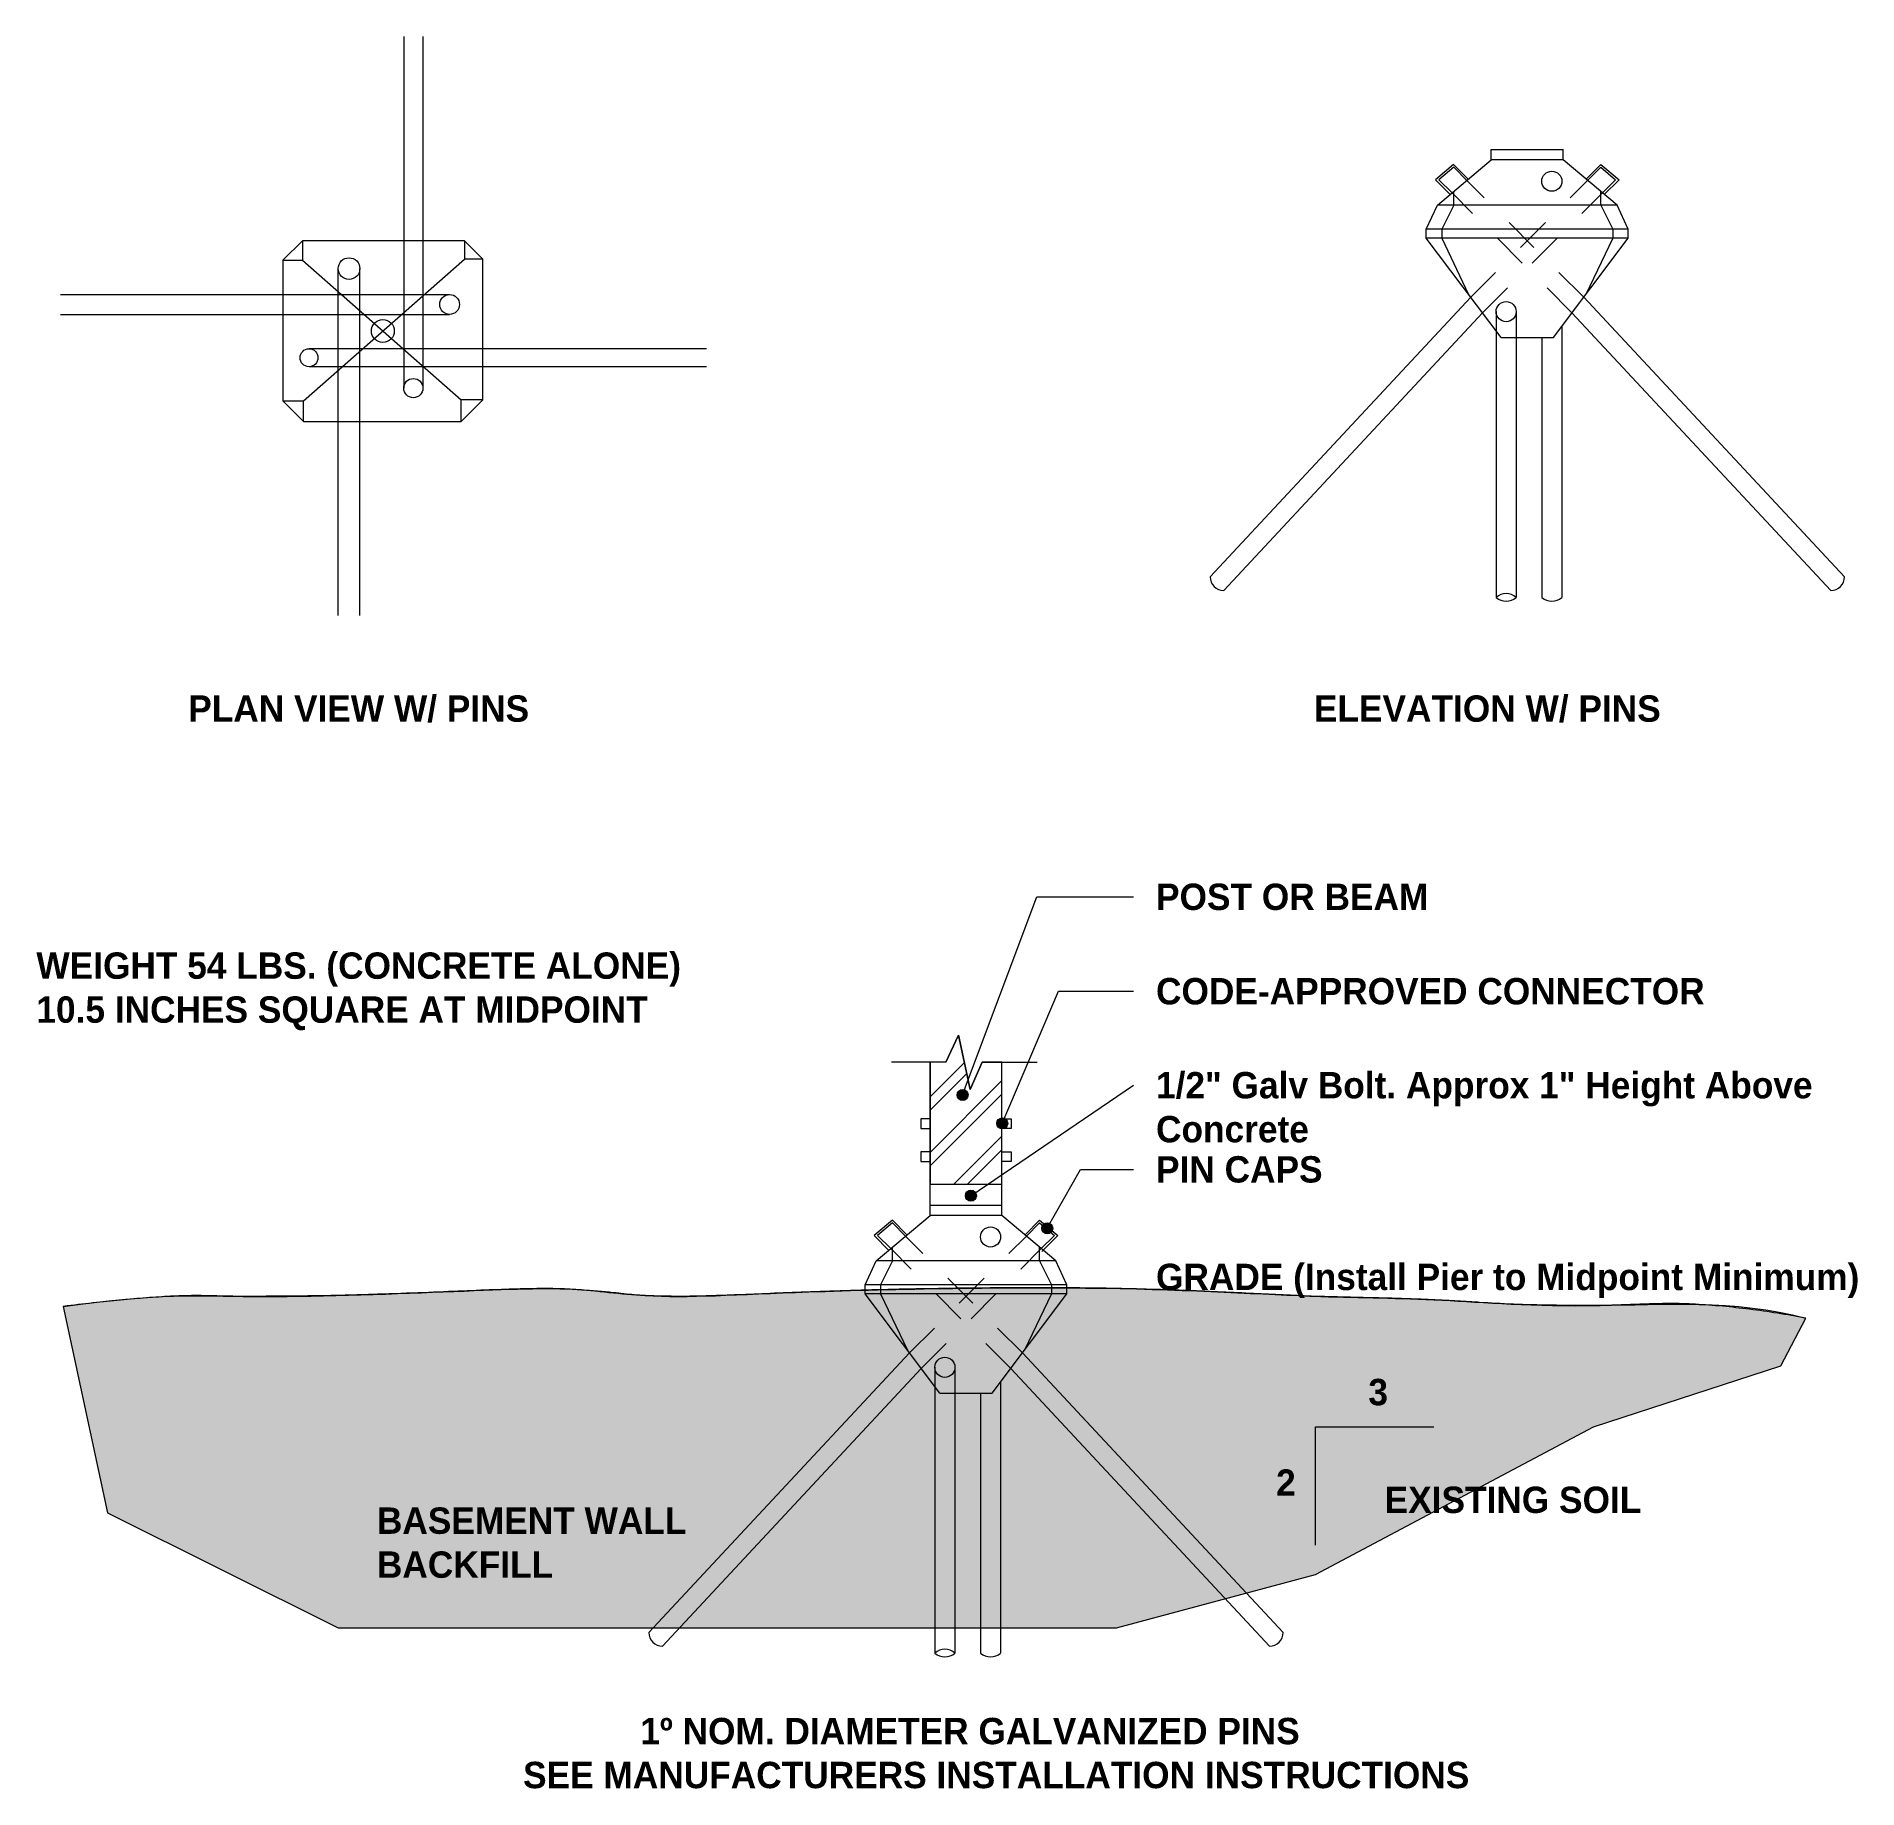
# Model space of a CAD drawing. Header units: inches. Extents: x -16566 to 235, y -92 to 81.
# Drawn here: x 74.29 to 80.77, y 74.94 to 81.17 of the extents above; entities that cross this region are included whole.
import ezdxf

# ---------------------------------------------------------------- set-up
doc = ezdxf.new("R2010")
doc.units = ezdxf.units.IN
doc.header["$MEASUREMENT"] = 0
doc.linetypes.add('Dash 1_8_', pattern=[0.25, 0.125, -0.125])
for name, color, linetype, lineweight in [('A-DETL', 90, 'Continuous', 9), ('A-DETL-GENF', 92, 'Continuous', 9), ('A-DETL-THIN', 151, 'Continuous', 9), ('G-ANNO-TEXT', 231, 'Continuous', 9)]:
    doc.layers.add(name, color=color, linetype=linetype, lineweight=lineweight)
doc.styles.add('Century Gothic_B', font='', dxfattribs={"height": 0.09375})
doc.styles.get('Century Gothic_B').set_extended_font_data('Century Gothic', bold=True)

msp = doc.modelspace()

# ---------------------------------------------------------------- texts
at = {"layer": 'G-ANNO-TEXT', "color": 147, "lineweight": 20, "char_height": 0.09375, "attachment_point": 1, "style": 'Century Gothic_B'}
for s, insert, width in [('PLAN VIEW W/ PINS', (74.83302, 78.82678), 1.4802812), ('ELEVATION W/ PINS', (78.83489, 78.82678), 1.4865937), ('POST OR BEAM', (78.27351, 78.15776), 1.1425625), ('WEIGHT 54 LBS. (CONCRETE ALONE)', (74.29322, 77.9131), 2.7301562), ('CODE-APPROVED CONNECTOR', (78.27351, 77.82211), 2.4271562), ('10.5 INCHES SQUARE AT MIDPOINT', (74.29322, 77.75685), 2.638625), ('1/2" Galv Bolt. Approx 1" Height Above ', (78.27351, 77.48804), 3.0836562), ('Concrete', (78.27351, 77.33179), 0.7385625), ('PIN CAPS', (78.27351, 77.18889), 0.7227812), ('GRADE (Install Pier to Midpoint Minimum)', (78.27351, 76.80659), 3.1720312), ('\\fCentury Gothic|b1|i0|c0|p34|;3', (79.0284, 76.39736), 0.07575), ('\\fCentury Gothic|b1|i0|c0|p34|;2', (78.70043, 76.07546), 0.07575), ('EXISTING SOIL', (79.08628, 76.01428), 1.0699687), ('BASEMENT WALL', (75.50377, 75.9402), 1.249875), ('BACKFILL', (75.50377, 75.78395), 0.7006875), ('1º NOM. DIAMETER GALVANIZED PINS', (76.44005, 75.19231), 2.8690312), ('SEE MANUFACTURERS INSTALLATION INSTRUCTIONS', (76.02338, 75.03606), 3.8821875)]:
    msp.add_mtext(s, dxfattribs=dict(at, insert=insert, width=width))

# ---------------------------------------------------------------- hatches: boundary and pattern name
at = {"layer": 'A-DETL-GENF'}
h = msp.add_hatch(dxfattribs=at)
h.set_pattern_fill('FP_1', style=0, pattern_type=2)
h.set_pattern_definition([(45, (57.28915, 0), (-0.09899495, 0.09899495), []), (45, (57.28915, 0.15), (-0.09899495, 0.09899495), [])])
h.paths.add_polyline_path([(77.72566, 77.089), (77.72566, 77.52244), (77.65578, 77.52244), (77.61265, 77.42587), (77.57133, 77.61896), (77.5264, 77.52244), (77.47021, 77.52244), (77.47021, 77.089), (77.68769, 77.089)], flags=0)
h = msp.add_hatch(dxfattribs=at)
h.set_pattern_fill('FP_3', style=0, pattern_type=2)
h.set_pattern_definition([(0, (57.28915, 0), (0.16, 0.04), [0.013, -0.107, 0.013, -0.107, -0.64]), (0, (57.28915, 0), (0.16, 0.04), [-0.24, 0.013, -0.227, 0.013, -0.107, -0.28]), (0, (57.28915, 0), (0.16, 0.04), [-0.6, 0.013, -0.067, 0.013, -0.187]), (120, (57.34915, 0.02), (-0.114641016, 0.118564065), [0.013, -0.107, 0.013, -0.107, -0.64]), (120, (57.34915, 0.02), (-0.114641016, 0.118564065), [-0.24, 0.013, -0.227, 0.013, -0.107, -0.28]), (120, (57.34915, 0.02), (-0.114641016, 0.118564065), [-0.6, 0.013, -0.067, 0.013, -0.187]), (240, (57.36915, 0.1), (-0.045358984, -0.158564065), [0.013, -0.107, 0.013, -0.107, -0.64]), (240, (57.36915, 0.1), (-0.045358984, -0.158564065), [-0.24, 0.013, -0.227, 0.013, -0.107, -0.28]), (240, (57.36915, 0.1), (-0.045358984, -0.158564065), [-0.6, 0.013, -0.067, 0.013, -0.187])])
h.paths.add_polyline_path([(78.13351, 75.51241), (78.84065, 75.70188), (79.82859, 76.22718), (80.49434, 76.4435), (80.58319, 76.61335), (80.38371, 76.64464), (80.19194, 76.66247), (80.00526, 76.66287), (79.83154, 76.65775), (79.67946, 76.65912), (79.54393, 76.66268), (79.42397, 76.66891), (79.31585, 76.67551), (79.21641, 76.68001), (79.12286, 76.68345), (78.94196, 76.68776), (78.84867, 76.69077), (78.7511, 76.6945), (78.41696, 76.7098), (78.28909, 76.71448), (78.15068, 76.71807), (78.00322, 76.72043), (77.84597, 76.72112), (77.68393, 76.72045), (77.52054, 76.71853), (77.35983, 76.71556), (77.20604, 76.71167), (77.06197, 76.70714), (76.71086, 76.69311), (76.616, 76.69072), (76.52936, 76.69105), (76.44876, 76.69394), (76.3726, 76.70058), (76.29756, 76.70805), (76.22108, 76.71406), (76.1394, 76.71792), (76.04935, 76.71765), (75.94659, 76.71484), (75.52688, 76.69863), (75.35992, 76.69372), (75.19842, 76.69134), (75.04354, 76.69034), (74.91067, 76.69256), (74.76971, 76.69071), (74.59258, 76.67729), (74.38864, 76.6548), (74.54559, 75.9214), (75.36599, 75.51241), (77.68769, 75.51241)], flags=0)
at = {"layer": 'G-ANNO-TEXT', "lineweight": 20}
h = msp.add_hatch(color=147, dxfattribs=at)
edge = h.paths.add_edge_path(flags=0)
edge.add_arc((77.58577, 77.40644), 0.01953, 0, 360)
h = msp.add_hatch(color=147, dxfattribs=at)
edge = h.paths.add_edge_path(flags=0)
edge.add_arc((77.72673, 77.30527), 0.01953, 0, 360)
h = msp.add_hatch(color=147, dxfattribs=at)
edge = h.paths.add_edge_path(flags=0)
edge.add_arc((77.61531, 77.04846), 0.01953, 0, 360)
h = msp.add_hatch(color=147, dxfattribs=at)
edge = h.paths.add_edge_path(flags=0)
edge.add_arc((77.88687, 76.9324), 0.01953, 0, 360)

# ---------------------------------------------------------------- linework, layer by layer
at = {"layer": 'A-DETL', "linetype": 'Dash 1_8_'}
for p, q in [((79.75213, 80.18657), (79.32572, 80.61297)), ((79.79391, 80.24202), (79.37859, 80.65734)), ((79.39247, 80.24202), (79.80779, 80.65734)), ((79.43426, 80.18657), (79.86066, 80.61297)), ((77.75687, 76.43405), (77.33047, 76.86045)), ((77.79865, 76.48949), (77.38334, 76.90481)), ((77.39722, 76.48949), (77.81254, 76.90481)), ((77.439, 76.43405), (77.8654, 76.86045))]:
    msp.add_line(p, q, dxfattribs=at)
at = {"layer": 'A-DETL'}
for p, q in [((77.5264, 77.52244), (77.57133, 77.61896)), ((77.57133, 77.61896), (77.61265, 77.42587)), ((77.5264, 77.52244), (77.33337, 77.52244)), ((77.61265, 77.42587), (77.65578, 77.52244)), ((77.65578, 77.52244), (77.85062, 77.52244))]:
    msp.add_line(p, q, dxfattribs=at)
at = {"layer": 'A-DETL-THIN'}
for p, q in [((75.59911, 81.16908), (75.59911, 79.91908)), ((75.66736, 81.16908), (75.66736, 79.91908)), ((79.46546, 80.76683), (79.72092, 80.76683)), ((79.46546, 80.73023), (79.46546, 80.76683)), ((79.72092, 80.73023), (79.72092, 80.76683)), ((79.33143, 80.71377), (79.26663, 80.6594)), ((79.27395, 80.56953), (79.46546, 80.73023)), ((79.33173, 80.7042), (79.27886, 80.65984)), ((79.38323, 80.66198), (79.33143, 80.71377)), ((79.37859, 80.65734), (79.33173, 80.7042)), ((79.72092, 80.73023), (79.46546, 80.73023)), ((79.91243, 80.56953), (79.72092, 80.73023)), ((79.80315, 80.66198), (79.85495, 80.71377)), ((79.80779, 80.65734), (79.85465, 80.7042)), ((79.85465, 80.7042), (79.90752, 80.65984)), ((79.85495, 80.71377), (79.91976, 80.6594)), ((79.26663, 80.6594), (79.31938, 80.60664)), ((79.32572, 80.61297), (79.27886, 80.65984)), ((79.33173, 80.56953), (79.33173, 80.61801)), ((79.85465, 80.56953), (79.85465, 80.61801)), ((79.86066, 80.61297), (79.90752, 80.65984)), ((79.91976, 80.6594), (79.867, 80.60664)), ((79.23428, 80.48445), (79.27395, 80.56953)), ((79.91243, 80.56953), (79.27395, 80.56953)), ((79.33173, 80.56953), (79.28931, 80.48445)), ((79.85465, 80.56953), (79.89707, 80.48445)), ((79.95211, 80.48445), (79.91243, 80.56953)), ((79.95211, 80.48445), (79.23428, 80.48445)), ((79.23428, 80.45196), (79.23428, 80.48445)), ((79.28931, 80.48445), (79.28931, 80.45196)), ((79.89707, 80.48445), (79.89707, 80.45196)), ((79.95211, 80.45196), (79.95211, 80.48445)), ((75.23915, 80.44297), (75.16941, 80.37324)), ((75.81509, 80.44297), (75.23915, 80.44297)), ((75.23915, 80.44297), (75.23915, 80.37324)), ((75.88045, 80.37761), (75.81509, 80.44297)), ((75.81509, 80.44297), (75.81509, 80.37761)), ((79.95211, 80.45196), (79.23428, 80.45196)), ((79.50006, 80.09925), (79.23428, 80.45196)), ((79.28931, 80.45196), (79.38473, 80.2523)), ((79.68632, 80.09925), (79.95211, 80.45196)), ((79.89707, 80.45196), (79.80165, 80.2523)), ((75.16941, 80.37324), (75.16941, 79.87324)), ((75.16941, 80.37324), (75.23915, 80.37324)), ((75.23915, 80.37324), (75.80295, 79.87761)), ((75.24254, 79.87324), (75.81509, 80.37761)), ((75.88045, 80.37761), (75.81509, 80.37761)), ((75.88045, 79.87761), (75.88045, 80.37761)), ((75.36599, 79.11108), (75.36599, 80.34363)), ((75.44315, 79.11108), (75.44315, 80.34363)), ((74.37902, 80.25159), (75.76219, 80.25159)), ((78.46563, 79.2481), (79.39247, 80.24202)), ((80.72075, 79.2481), (79.79391, 80.24202)), ((74.37902, 80.18106), (75.76219, 80.18106)), ((78.51401, 79.19973), (79.43426, 80.18657)), ((79.48251, 80.19083), (79.48251, 79.17521)), ((79.55394, 80.19083), (79.55394, 79.17521)), ((80.67237, 79.19973), (79.75213, 80.18657)), ((79.50006, 80.09925), (79.68632, 80.09925)), ((79.64491, 80.09925), (79.64491, 79.17521)), ((79.71634, 80.13908), (79.71634, 79.17521)), ((76.67526, 80.0588), (75.26238, 80.0588)), ((76.67526, 79.99509), (75.26238, 79.99509)), ((75.16941, 79.87324), (75.24254, 79.80011)), ((75.16941, 79.87324), (75.24254, 79.87324)), ((75.24254, 79.80011), (75.24254, 79.87324)), ((75.80295, 79.80011), (75.88045, 79.87761)), ((75.88045, 79.87761), (75.80295, 79.87761)), ((75.80295, 79.80011), (75.80295, 79.87761)), ((75.24254, 79.80011), (75.80295, 79.80011)), ((77.57133, 77.61896), (77.5264, 77.52244)), ((77.61265, 77.42587), (77.57133, 77.61896)), ((77.5264, 77.52244), (77.47021, 77.52244)), ((77.47021, 77.52244), (77.47021, 77.089)), ((77.47021, 77.01431), (77.47021, 77.52244)), ((77.65578, 77.52244), (77.61265, 77.42587)), ((77.72566, 77.52244), (77.65578, 77.52244)), ((77.72566, 77.089), (77.72566, 77.52244)), ((77.72566, 77.01431), (77.72566, 77.52244)), ((77.47021, 77.32193), (77.43757, 77.32193)), ((77.43757, 77.32193), (77.43757, 77.28772)), ((77.72566, 77.32193), (77.7583, 77.32193)), ((77.7583, 77.32193), (77.7583, 77.28772)), ((77.43757, 77.28772), (77.47021, 77.28772)), ((77.7583, 77.28772), (77.72566, 77.28772)), ((77.47021, 77.20442), (77.43757, 77.20442)), ((77.43757, 77.20442), (77.43757, 77.17021)), ((77.72566, 77.20442), (77.7583, 77.20442)), ((77.7583, 77.20442), (77.7583, 77.17021)), ((77.43757, 77.17021), (77.47021, 77.17021)), ((77.7583, 77.17021), (77.72566, 77.17021)), ((77.47021, 77.089), (77.72566, 77.089)), ((77.47021, 77.089), (77.72566, 77.089)), ((77.47021, 77.01431), (77.72566, 77.01431)), ((77.47021, 76.9777), (77.47021, 77.01431)), ((77.72566, 76.9777), (77.72566, 77.01431)), ((77.33618, 76.96125), (77.27137, 76.90687)), ((77.2787, 76.81701), (77.47021, 76.9777)), ((77.33647, 76.95167), (77.28361, 76.90731)), ((77.38798, 76.90945), (77.33618, 76.96125)), ((77.38334, 76.90481), (77.33647, 76.95167)), ((77.72566, 76.9777), (77.47021, 76.9777)), ((77.91718, 76.81701), (77.72566, 76.9777)), ((77.8079, 76.90945), (77.8597, 76.96125)), ((77.81254, 76.90481), (77.8594, 76.95167)), ((77.8594, 76.95167), (77.91227, 76.90731)), ((77.8597, 76.96125), (77.9245, 76.90687)), ((77.27137, 76.90687), (77.32413, 76.85411)), ((77.33047, 76.86045), (77.28361, 76.90731)), ((77.33647, 76.81701), (77.33647, 76.86549)), ((77.8594, 76.81701), (77.8594, 76.86549)), ((77.8654, 76.86045), (77.91227, 76.90731)), ((77.9245, 76.90687), (77.86742, 76.84979)), ((77.23902, 76.73192), (77.2787, 76.81701)), ((77.91718, 76.81701), (77.2787, 76.81701)), ((77.33647, 76.81701), (77.29406, 76.73192)), ((77.8594, 76.81701), (77.90182, 76.73192)), ((77.95685, 76.73192), (77.91718, 76.81701)), ((77.95685, 76.73192), (77.23902, 76.73192)), ((77.23902, 76.69943), (77.23902, 76.73192)), ((77.29406, 76.73192), (77.29406, 76.69943)), ((77.90182, 76.73192), (77.90182, 76.69943)), ((77.95685, 76.69943), (77.95685, 76.73192)), ((74.38864, 76.6548), (74.54559, 75.9214)), ((77.95685, 76.69943), (77.23902, 76.69943)), ((77.50481, 76.34672), (77.23902, 76.69943)), ((77.29406, 76.69943), (77.38948, 76.49977)), ((77.69107, 76.34672), (77.95685, 76.69943)), ((77.90182, 76.69943), (77.8064, 76.49977)), ((80.49434, 76.4435), (80.58319, 76.61335)), ((76.47038, 75.49558), (77.39722, 76.48949)), ((78.7255, 75.49558), (77.79865, 76.48949)), ((76.51875, 75.4472), (77.439, 76.43405)), ((77.48725, 76.43831), (77.48725, 75.42268)), ((77.55868, 76.43831), (77.55868, 75.42268)), ((78.67712, 75.4472), (77.75687, 76.43405)), ((79.82859, 76.22718), (80.49434, 76.4435)), ((77.50481, 76.34672), (77.69107, 76.34672)), ((77.64965, 76.34672), (77.64965, 75.42268)), ((77.72108, 76.38656), (77.72108, 75.42268)), ((78.84065, 75.70188), (79.82859, 76.22718)), ((78.84065, 75.80617), (78.84065, 76.22718)), ((78.84065, 76.22718), (79.26166, 76.22718)), ((74.54559, 75.9214), (75.36599, 75.51241)), ((78.13351, 75.51241), (78.84065, 75.70188)), ((75.36599, 75.51241), (78.13351, 75.51241))]:
    msp.add_line(p, q, dxfattribs=at)
for centre, radius in [((79.68062, 80.65424), 0.03572), ((75.40457, 80.34363), 0.03858), ((75.76219, 80.21632), 0.03527), ((79.51822, 80.19083), 0.03572), ((75.52494, 80.12201), 0.04077), ((75.26238, 80.02695), 0.03185), ((75.63323, 79.91908), 0.03413), ((77.68537, 76.90171), 0.03572), ((77.52297, 76.43831), 0.03572)]:
    msp.add_circle(centre, radius, dxfattribs=at)
for centre, radius, start, end in [((78.51401, 79.2481), 0.04838, 180, 270), ((80.67237, 79.2481), 0.04838, 270, 0), ((79.51822, 79.13544), 0.05345, 48.07425, 131.92575), ((79.51822, 79.21498), 0.05345, 228.07425, 311.92575), ((79.68062, 79.21498), 0.05345, 228.07425, 311.92575), ((76.51875, 75.49558), 0.04838, 180, 270), ((78.67712, 75.49558), 0.04838, 270, 0), ((77.52297, 75.38291), 0.05345, 48.07425, 131.92575), ((77.52297, 75.46245), 0.05345, 228.07425, 311.92575), ((77.68537, 75.46245), 0.05345, 228.07425, 311.92575)]:
    msp.add_arc(centre, radius, start, end, dxfattribs=at)
for points, knots in [([(74.38864, 76.6548), (74.732, 76.70305), (75.00015, 76.67959), (75.81855, 76.70817), (76.1866, 76.72746), (76.50304, 76.67734), (76.98794, 76.71125), (78.15957, 76.7317), (78.82492, 76.68518), (79.25448, 76.68518), (79.76422, 76.64058), (80.33309, 76.68036), (80.58319, 76.61335)], [0, 0, 0, 0, 0.0398557, 0.08031765, 0.12220209, 0.1548415, 0.20979345, 0.2743731, 0.33738266, 0.38205554, 0.42404197, 0.46128847, 0.46128847, 0.46128847, 0.46128847]), ([(80.58319, 76.61335), (80.51541, 76.62602), (80.41566, 76.64166), (80.30268, 76.65404), (80.23906, 76.65939), (80.19191, 76.66269), (80.14491, 76.66465), (80.08223, 76.66515), (80.00472, 76.6631), (79.9299, 76.6599), (79.87263, 76.6581), (79.83127, 76.65764), (79.7915, 76.65785), (79.74005, 76.65817), (79.65436, 76.65941), (79.54123, 76.66212), (79.44159, 76.66762), (79.36881, 76.67258), (79.29757, 76.67664), (79.21553, 76.6801), (79.12236, 76.68372), (79.03221, 76.68568), (78.91256, 76.68824), (78.75536, 76.69381), (78.54116, 76.70466), (78.29593, 76.71517), (78.00967, 76.72155), (77.68473, 76.72123), (77.40995, 76.71705), (77.20464, 76.71175), (77.05908, 76.70728), (76.93086, 76.70196), (76.81338, 76.69703), (76.70928, 76.69286), (76.61466, 76.6902), (76.5425, 76.69059), (76.48863, 76.69204), (76.44856, 76.69374), (76.40972, 76.69663), (76.37257, 76.70055), (76.34175, 76.70396), (76.31676, 76.70646), (76.29757, 76.70807), (76.27832, 76.70956), (76.25298, 76.71164), (76.20879, 76.71515), (76.14068, 76.71878), (76.05129, 76.71798), (75.95025, 76.7152), (75.82723, 76.71026), (75.69115, 76.70443), (75.55582, 76.69958), (75.44192, 76.69577), (75.33238, 76.69286), (75.22469, 76.69145), (75.11894, 76.69076), (75.05513, 76.69028), (75.0076, 76.69036), (74.96335, 76.6912), (74.91094, 76.69271), (74.84643, 76.69362), (74.7716, 76.69129), (74.68541, 76.68545), (74.56318, 76.67508), (74.46109, 76.66381), (74.38864, 76.6548)], [0, 0, 0, 0, 0.0208333, 0.03125, 0.0364583, 0.0416667, 0.046875, 0.0520833, 0.0625, 0.0729167, 0.078125, 0.0833333, 0.0885417, 0.09375, 0.1041667, 0.125, 0.1458333, 0.15625, 0.1666667, 0.1875, 0.2083333, 0.2291667, 0.25, 0.2916667, 0.3333333, 0.375, 0.4166667, 0.4583333, 0.5, 0.5208333, 0.5416667, 0.5625, 0.5833333, 0.6041667, 0.625, 0.6458333, 0.65625, 0.6666667, 0.6770833, 0.6875, 0.6979167, 0.703125, 0.7083333, 0.7135417, 0.71875, 0.7291667, 0.75, 0.7708333, 0.7916667, 0.8125, 0.8333333, 0.8541667, 0.8645833, 0.875, 0.8958333, 0.90625, 0.9166667, 0.921875, 0.9270833, 0.9375, 0.9479167, 0.9583333, 0.96875, 0.9791667, 1, 1, 1, 1])]:
    msp.add_open_spline(points, degree=3, knots=knots, dxfattribs=at)
at = {"layer": 'G-ANNO-TEXT', "color": 147, "lineweight": 20}
for p, q in [((77.58577, 77.40644), (77.85008, 78.11088)), ((77.85008, 78.11088), (78.19351, 78.11088)), ((77.72673, 77.30527), (77.92724, 77.77524)), ((77.92724, 77.77524), (78.19351, 77.77524)), ((77.61531, 77.04846), (78.19351, 77.44116)), ((77.88687, 76.9324), (78.00446, 77.14201)), ((78.00446, 77.14201), (78.19351, 77.14201))]:
    msp.add_line(p, q, dxfattribs=at)
for centre in [(77.58577, 77.40644), (77.72673, 77.30527), (77.61531, 77.04846), (77.88687, 76.9324)]:
    msp.add_circle(centre, 0.01953, dxfattribs=at)

msp.set_redraw_order([(e.dxf.handle, doc.entitydb.next_handle()) for e in msp.query("TEXT MTEXT ATTDEF DIMENSION ARC_DIMENSION")])  # texts and dimensions are drawn at this point

doc.saveas('drawing.dxf')
